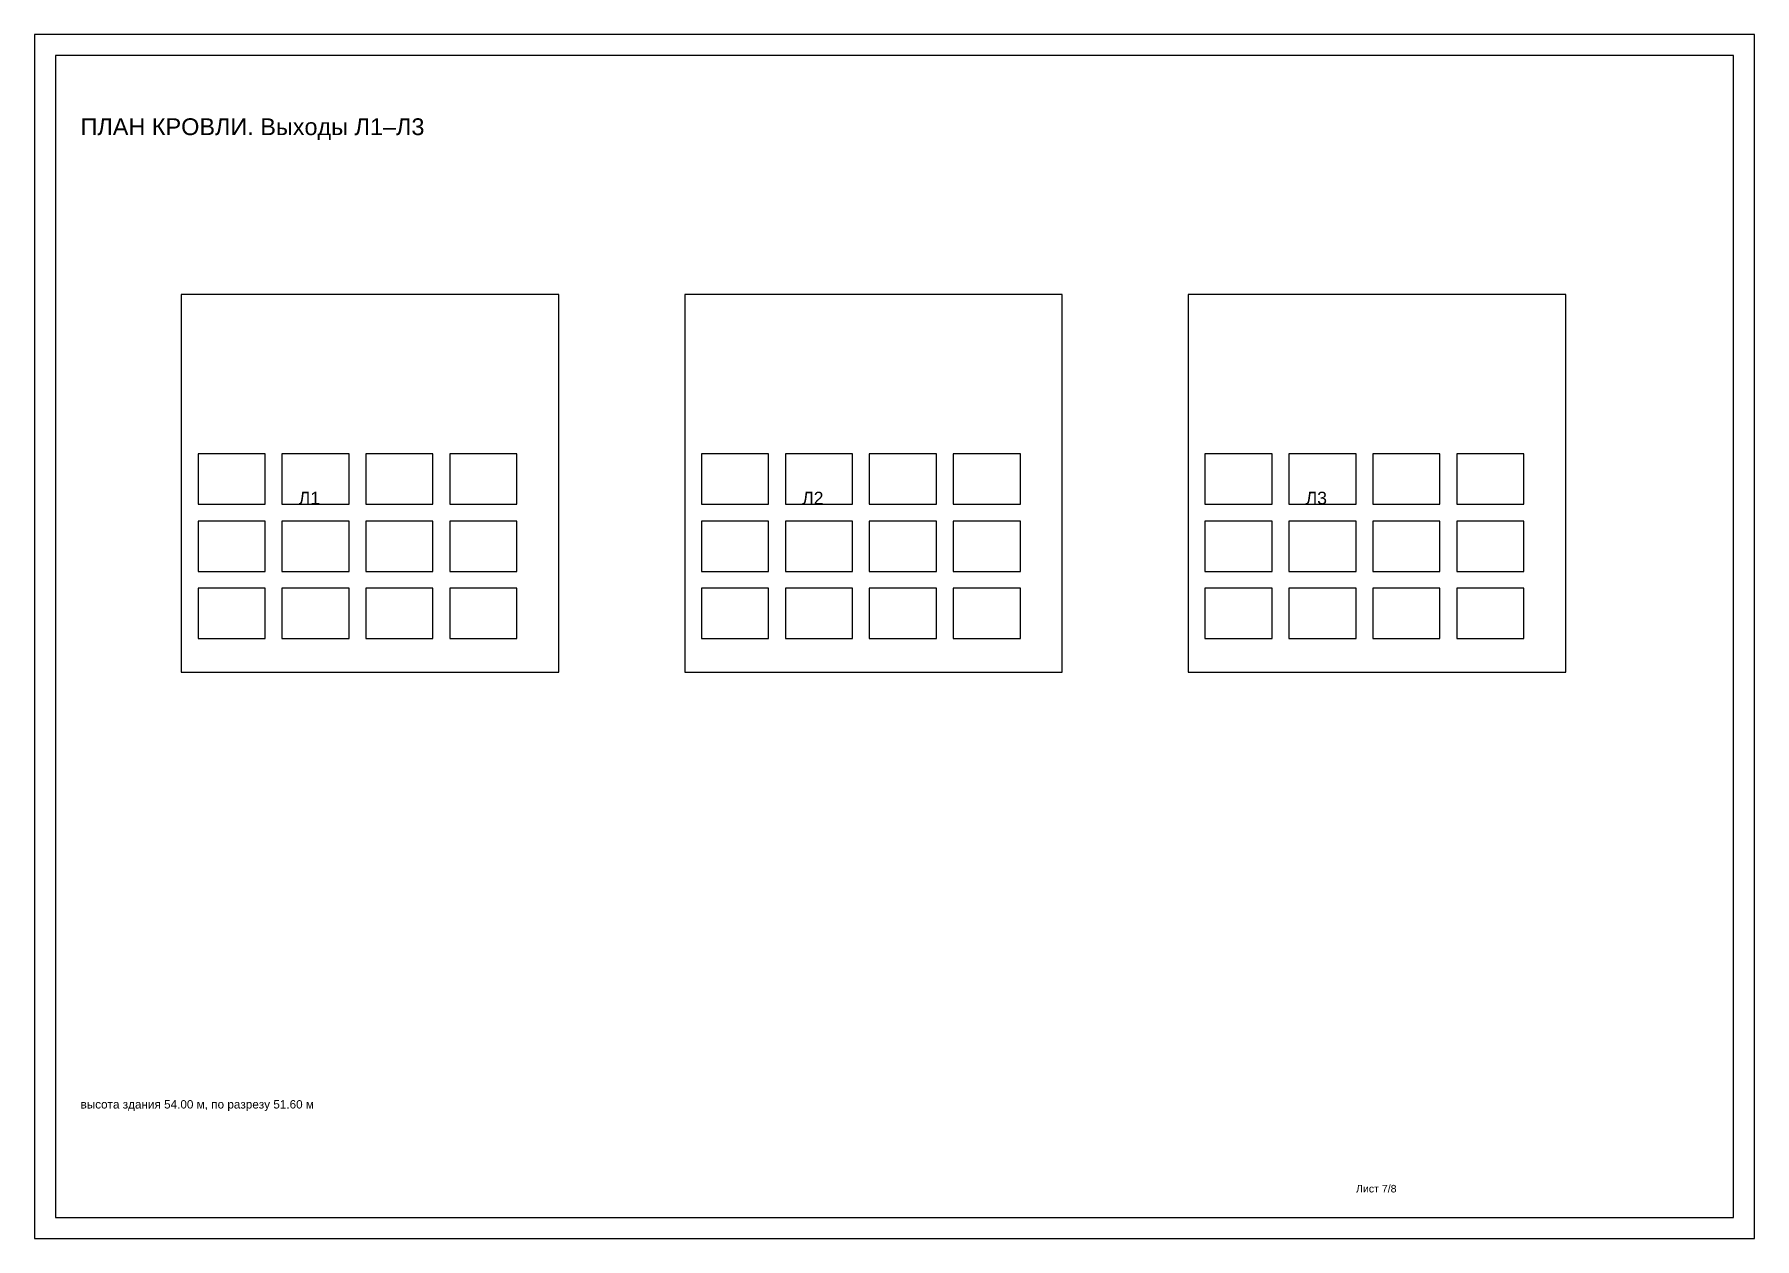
# Model space of a CAD drawing. Header units: millimetres. Extents: x 5 to 3395, y 5 to 292.
# Drawn here: x 2560 to 2970, y 5 to 292 of the extents above; entities that cross this region are included whole.
import ezdxf

# ---------------------------------------------------------------- set-up
doc = ezdxf.new("R2010")
doc.units = ezdxf.units.MM
for name, color, linetype in [('DIM', 3, 'Continuous'), ('GRAPH', 7, 'Continuous'), ('TEXT', 2, 'Continuous')]:
    doc.layers.add(name, color=color, linetype=linetype)
doc.styles.get("Standard").update_dxf_attribs({"font": 'arial.ttf'})

msp = doc.modelspace()

# ---------------------------------------------------------------- texts
at = {"layer": 'DIM', "true_color": 0xb02828}
msp.add_text('высота здания 54.00 м, по разрезу 51.60 м', height=2, dxfattribs=at).set_placement((2571, 36))
at = {"layer": 'TEXT', "true_color": 0x141820}
for s, height, p in [('ПЛАН КРОВЛИ. Выходы Л1–Л3', 4, (2571, 268)), ('Л1', 3, (2623, 180)), ('Л2', 3, (2743, 180)), ('Л3', 3, (2863, 180))]:
    msp.add_text(s, height=height, dxfattribs=at).set_placement(p)
at = {"layer": 'TEXT', "true_color": 0x5a6068}
msp.add_text('Лист 7/8', height=1.8, dxfattribs=at).set_placement((2875, 16))

# ---------------------------------------------------------------- linework, layer by layer
at = {"layer": 'GRAPH', "true_color": 0x141820}
for p, q in [((2965, 287), (2565, 287)), ((2565, 287), (2565, 10)), ((2965, 10), (2965, 287)), ((2685, 230), (2595, 230)), ((2595, 230), (2595, 140)), ((2685, 140), (2685, 230)), ((2805, 230), (2715, 230)), ((2715, 230), (2715, 140)), ((2805, 140), (2805, 230)), ((2925, 230), (2835, 230)), ((2835, 230), (2835, 140)), ((2925, 140), (2925, 230)), ((2595, 140), (2685, 140)), ((2715, 140), (2805, 140)), ((2835, 140), (2925, 140)), ((2565, 10), (2965, 10))]:
    msp.add_line(p, q, dxfattribs=at)
at = {"layer": 'GRAPH', "true_color": 0x5a6068}
for p, q in [((2615, 192), (2599, 192)), ((2599, 192), (2599, 180)), ((2615, 180), (2615, 192)), ((2635, 192), (2619, 192)), ((2619, 192), (2619, 180)), ((2635, 180), (2635, 192)), ((2655, 192), (2639, 192)), ((2639, 192), (2639, 180)), ((2655, 180), (2655, 192)), ((2675, 192), (2659, 192)), ((2659, 192), (2659, 180)), ((2675, 180), (2675, 192)), ((2735, 192), (2719, 192)), ((2719, 192), (2719, 180)), ((2735, 180), (2735, 192)), ((2755, 192), (2739, 192)), ((2739, 192), (2739, 180)), ((2755, 180), (2755, 192)), ((2775, 192), (2759, 192)), ((2759, 192), (2759, 180)), ((2775, 180), (2775, 192)), ((2795, 192), (2779, 192)), ((2779, 192), (2779, 180)), ((2795, 180), (2795, 192)), ((2855, 192), (2839, 192)), ((2839, 192), (2839, 180)), ((2855, 180), (2855, 192)), ((2875, 192), (2859, 192)), ((2859, 192), (2859, 180)), ((2875, 180), (2875, 192)), ((2895, 192), (2879, 192)), ((2879, 192), (2879, 180)), ((2895, 180), (2895, 192)), ((2915, 192), (2899, 192)), ((2899, 192), (2899, 180)), ((2915, 180), (2915, 192)), ((2599, 180), (2615, 180)), ((2619, 180), (2635, 180)), ((2639, 180), (2655, 180)), ((2659, 180), (2675, 180)), ((2719, 180), (2735, 180)), ((2739, 180), (2755, 180)), ((2759, 180), (2775, 180)), ((2779, 180), (2795, 180)), ((2839, 180), (2855, 180)), ((2859, 180), (2875, 180)), ((2879, 180), (2895, 180)), ((2899, 180), (2915, 180)), ((2615, 176), (2599, 176)), ((2599, 176), (2599, 164)), ((2615, 164), (2615, 176)), ((2635, 176), (2619, 176)), ((2619, 176), (2619, 164)), ((2635, 164), (2635, 176)), ((2655, 176), (2639, 176)), ((2639, 176), (2639, 164)), ((2655, 164), (2655, 176)), ((2675, 176), (2659, 176)), ((2659, 176), (2659, 164)), ((2675, 164), (2675, 176)), ((2735, 176), (2719, 176)), ((2719, 176), (2719, 164)), ((2735, 164), (2735, 176)), ((2755, 176), (2739, 176)), ((2739, 176), (2739, 164)), ((2755, 164), (2755, 176)), ((2775, 176), (2759, 176)), ((2759, 176), (2759, 164)), ((2775, 164), (2775, 176)), ((2795, 176), (2779, 176)), ((2779, 176), (2779, 164)), ((2795, 164), (2795, 176)), ((2855, 176), (2839, 176)), ((2839, 176), (2839, 164)), ((2855, 164), (2855, 176)), ((2875, 176), (2859, 176)), ((2859, 176), (2859, 164)), ((2875, 164), (2875, 176)), ((2895, 176), (2879, 176)), ((2879, 176), (2879, 164)), ((2895, 164), (2895, 176)), ((2915, 176), (2899, 176)), ((2899, 176), (2899, 164)), ((2915, 164), (2915, 176)), ((2599, 164), (2615, 164)), ((2619, 164), (2635, 164)), ((2639, 164), (2655, 164)), ((2659, 164), (2675, 164)), ((2719, 164), (2735, 164)), ((2739, 164), (2755, 164)), ((2759, 164), (2775, 164)), ((2779, 164), (2795, 164)), ((2839, 164), (2855, 164)), ((2859, 164), (2875, 164)), ((2879, 164), (2895, 164)), ((2899, 164), (2915, 164)), ((2615, 160), (2599, 160)), ((2599, 160), (2599, 148)), ((2615, 148), (2615, 160)), ((2635, 160), (2619, 160)), ((2619, 160), (2619, 148)), ((2635, 148), (2635, 160)), ((2655, 160), (2639, 160)), ((2639, 160), (2639, 148)), ((2655, 148), (2655, 160)), ((2675, 160), (2659, 160)), ((2659, 160), (2659, 148)), ((2675, 148), (2675, 160)), ((2735, 160), (2719, 160)), ((2719, 160), (2719, 148)), ((2735, 148), (2735, 160)), ((2755, 160), (2739, 160)), ((2739, 160), (2739, 148)), ((2755, 148), (2755, 160)), ((2775, 160), (2759, 160)), ((2759, 160), (2759, 148)), ((2775, 148), (2775, 160)), ((2795, 160), (2779, 160)), ((2779, 160), (2779, 148)), ((2795, 148), (2795, 160)), ((2855, 160), (2839, 160)), ((2839, 160), (2839, 148)), ((2855, 148), (2855, 160)), ((2875, 160), (2859, 160)), ((2859, 160), (2859, 148)), ((2875, 148), (2875, 160)), ((2895, 160), (2879, 160)), ((2879, 160), (2879, 148)), ((2895, 148), (2895, 160)), ((2915, 160), (2899, 160)), ((2899, 160), (2899, 148)), ((2915, 148), (2915, 160)), ((2599, 148), (2615, 148)), ((2619, 148), (2635, 148)), ((2639, 148), (2655, 148)), ((2659, 148), (2675, 148)), ((2719, 148), (2735, 148)), ((2739, 148), (2755, 148)), ((2759, 148), (2775, 148)), ((2779, 148), (2795, 148)), ((2839, 148), (2855, 148)), ((2859, 148), (2875, 148)), ((2879, 148), (2895, 148)), ((2899, 148), (2915, 148))]:
    msp.add_line(p, q, dxfattribs=at)
at = {"layer": 'GRAPH'}
msp.add_lwpolyline([(2560, 5), (2970, 5), (2970, 292), (2560, 292)], close=True, dxfattribs=at)

msp.set_redraw_order([(e.dxf.handle, doc.entitydb.next_handle()) for e in msp.query("TEXT MTEXT ATTDEF DIMENSION ARC_DIMENSION")])  # texts and dimensions are drawn at this point

doc.saveas('drawing.dxf')
